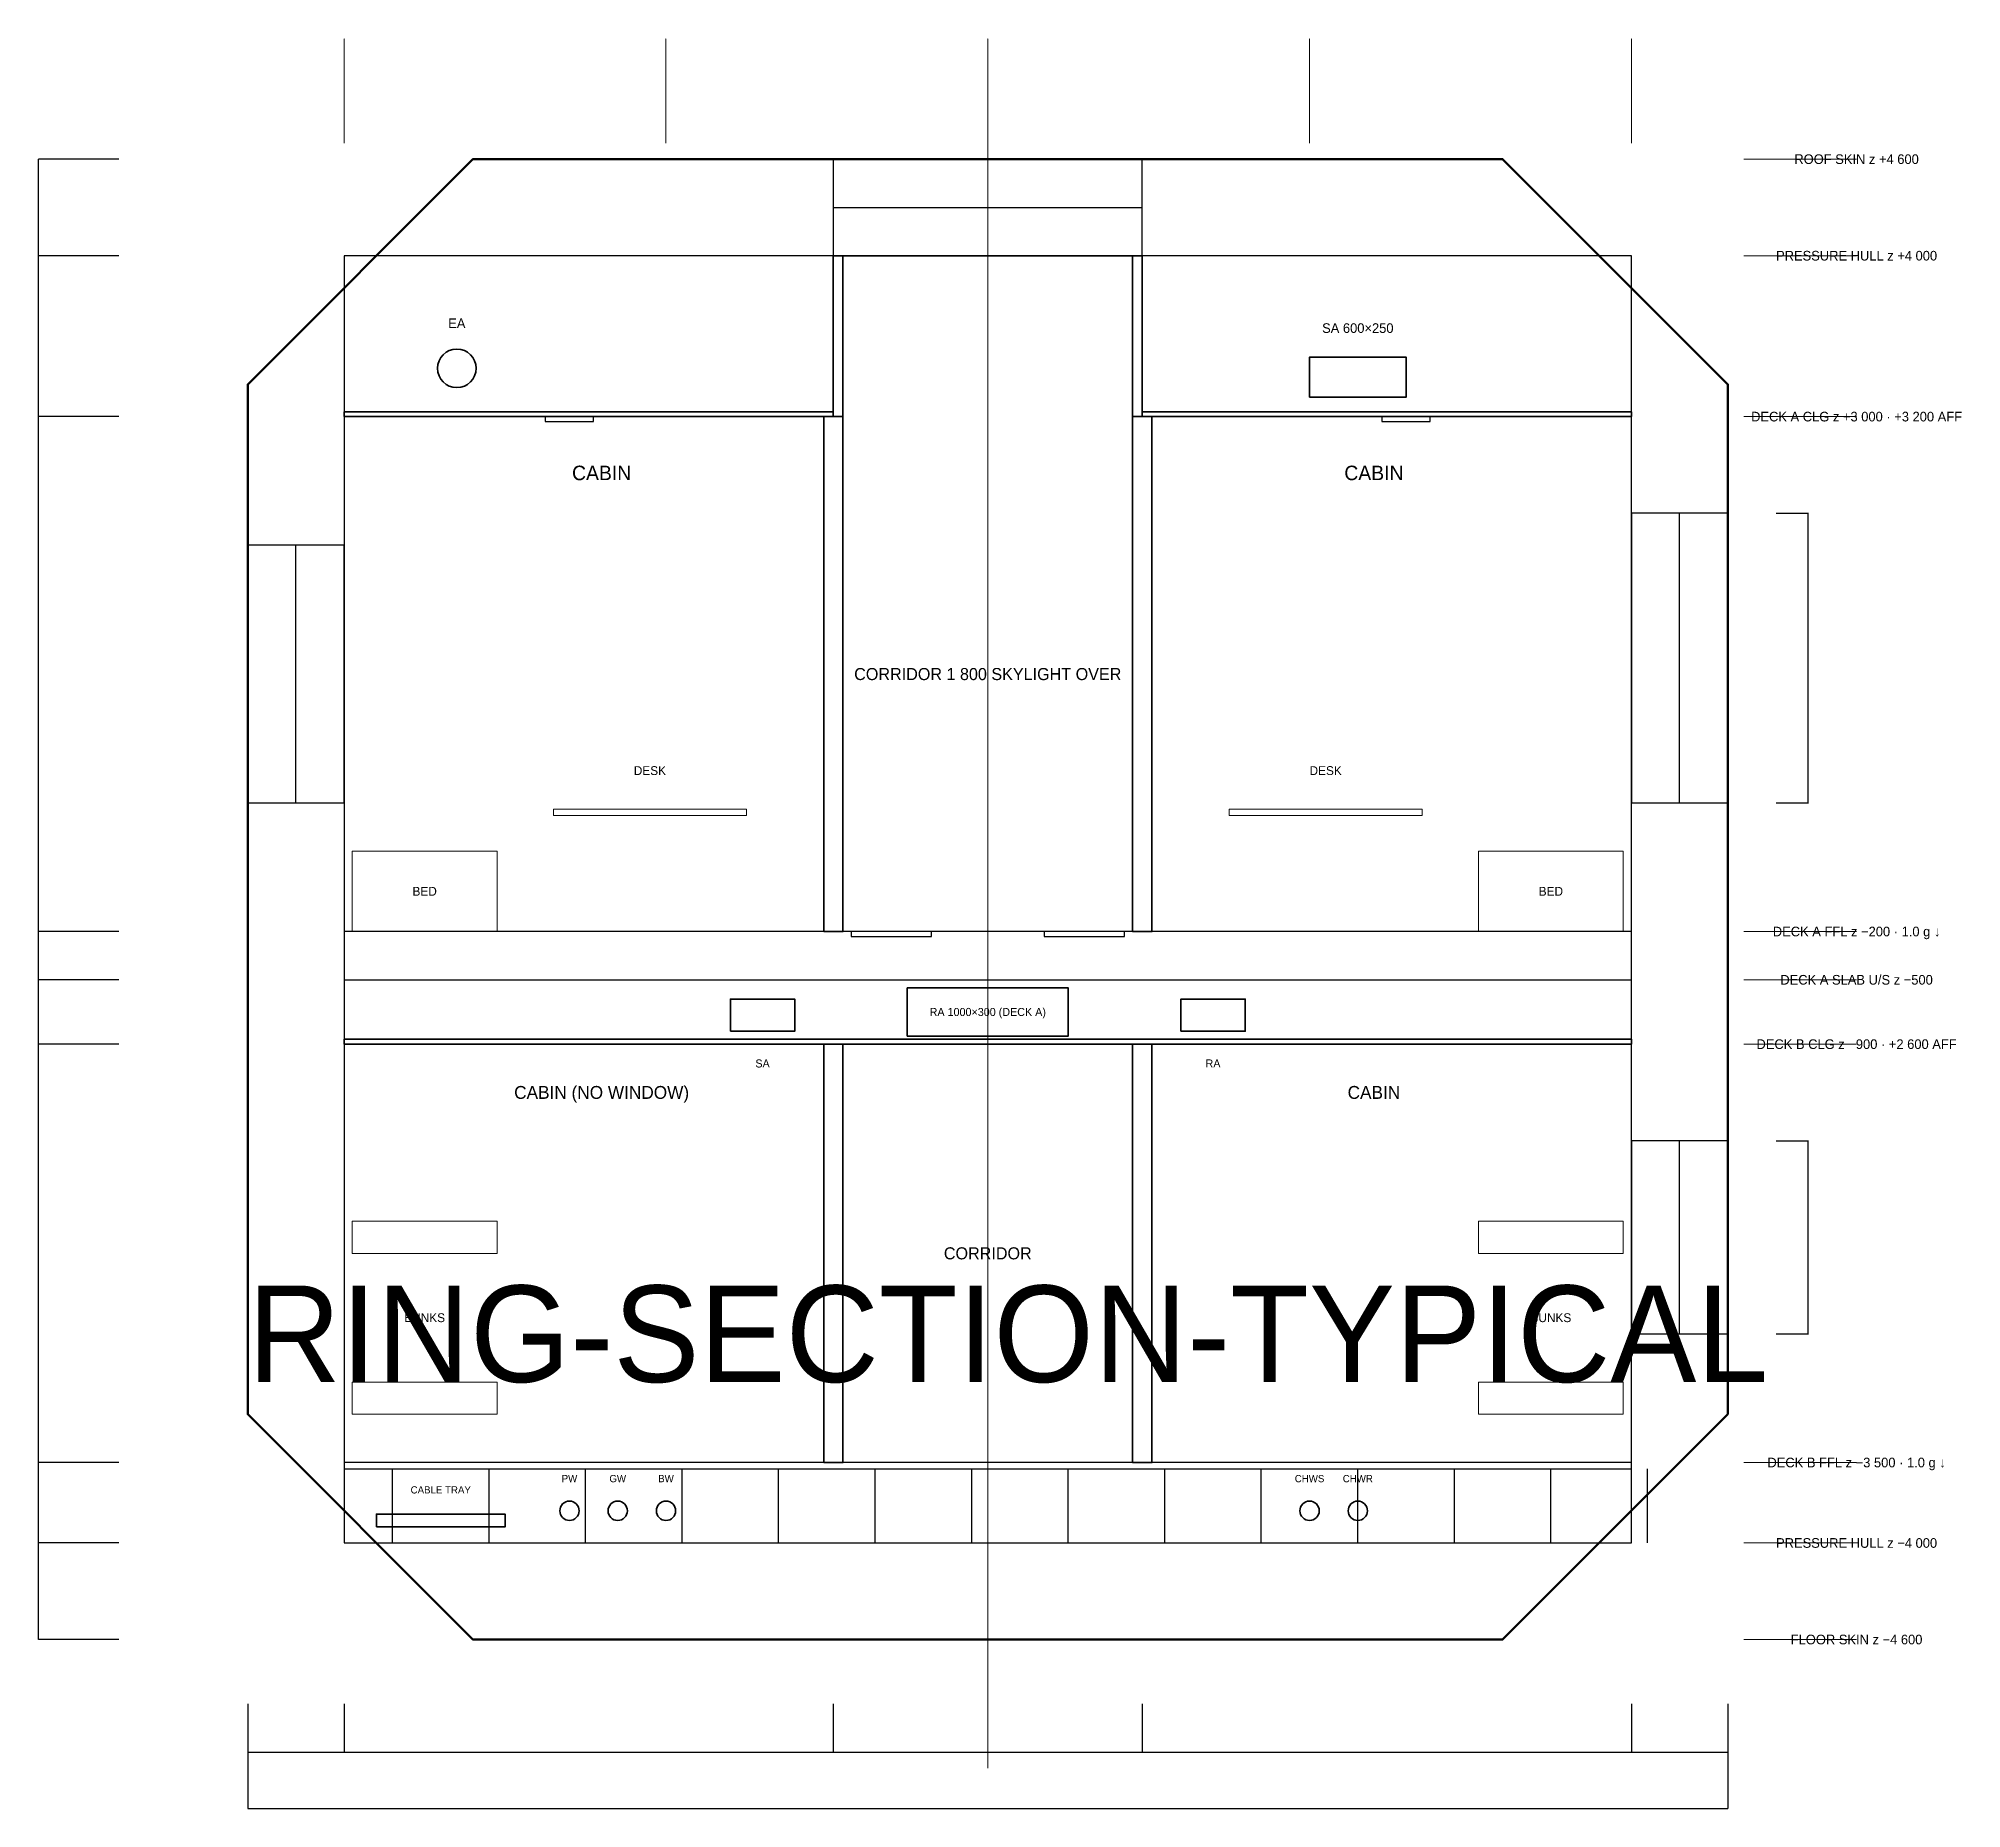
# Model space of a CAD drawing. Header units: millimetres. Extents: x -1300 to 44400, y -5650 to 5350.
# Drawn here: x -1300 to 10652, y -5650 to 5350 of the extents above; entities that cross this region are included whole.
import ezdxf
from ezdxf.enums import TextEntityAlignment as Align

# ---------------------------------------------------------------- set-up
doc = ezdxf.new("R2010")
doc.units = ezdxf.units.MM
doc.linetypes.add('CENTER', pattern=[5.08, 3.175, -0.635, 0.635, -0.635])
for name, color, linetype, lineweight in [('A-ANNO-DIMS', 2, 'CONTINUOUS', 18), ('A-ANNO-NOTE', 7, 'CONTINUOUS', 18), ('A-ANNO-TEXT', 7, 'CONTINUOUS', 25), ('A-CNTR', 9, 'CENTER', 13), ('A-FURN', 8, 'CONTINUOUS', 18), ('A-GLAZ', 5, 'CONTINUOUS', 25), ('A-GRID', 9, 'CENTER', 18), ('A-POCHE', 7, 'CONTINUOUS', 50), ('A-WALL', 7, 'CONTINUOUS', 35), ('E-POWR', 1, 'CONTINUOUS', 35), ('M-ANNO-TEXT', 7, 'CONTINUOUS', 25), ('M-DUCT-EXHS', 6, 'CONTINUOUS', 35), ('M-DUCT-RETN', 30, 'CONTINUOUS', 35), ('M-DUCT-SUPP', 5, 'CONTINUOUS', 35), ('M-HVAC-DIFF', 5, 'CONTINUOUS', 25), ('M-HVAC-GRIL', 30, 'CONTINUOUS', 25), ('P-PIPE', 4, 'CONTINUOUS', 35), ('S-STRC', 7, 'CONTINUOUS', 25)]:
    doc.layers.add(name, color=color, linetype=linetype, lineweight=lineweight)
doc.layers.add('A-VOID', color=7, linetype='CONTINUOUS')
doc.styles.add('OpenSansCondensed-Light', font='OpenSansCondensed-Light.ttf')
doc.dimstyles.new('EZDXF', dxfattribs={"dimtxt": 0.25, "dimasz": 0.175, "dimexe": 0.375, "dimexo": 0.125, "dimgap": 0.1, "dimtad": 1, "dimlfac": 100, "dimzin": 12, "dimdsep": 46, "dimtxsty": 'OpenSansCondensed-Light', "dimblk": 'ARCHTICK', "dimcen": 2.5, "dimazin": 3, "dimtfac": 0.5, "dimtmove": 2, "dimatfit": 3})

msp = doc.modelspace()

# ---------------------------------------------------------------- texts
at = {"layer": 'A-ANNO-NOTE'}
for s, height, p in [('DESK', 55, (2500, 800)), ('DESK', 55, (6700, 800)), ('BED', 55, (1100, 50)), ('BED', 55, (8100, 50)), ('BUNKS', 55, (1100, -2600)), ('BUNKS', 55, (8100, -2600)), ('PW', 45, (2000, -3600)), ('GW', 45, (2300, -3600)), ('BW', 45, (2600, -3600)), ('CHWS', 45, (6600, -3600)), ('CHWR', 45, (6900, -3600)), ('CABLE TRAY', 45, (1200, -3670))]:
    msp.add_text(s, height=height, dxfattribs=at).set_placement(p, align=Align.MIDDLE_CENTER)
at = {"layer": 'A-ANNO-TEXT'}
for s, height, p in [('ROOF SKIN z +4 600', 60, (10000, 4600)), ('PRESSURE HULL z +4 000', 60, (10000, 4000)), ('DECK A CLG z +3 000 · +3 200 AFF', 60, (10000, 3000)), ('CABIN', 90, (2200, 2650)), ('CABIN', 90, (7000, 2650)), ('CORRIDOR 1 800 SKYLIGHT OVER', 75, (4600, 1400)), ('DECK A FFL z −200 · 1.0 g ↓', 60, (10000, -200)), ('DECK A SLAB U/S z −500', 60, (10000, -500)), ('DECK B CLG z −900 · +2 600 AFF', 60, (10000, -900)), ('CABIN (NO WINDOW)', 80, (2200, -1200)), ('CABIN', 80, (7000, -1200)), ('CORRIDOR', 75, (4600, -2200)), ('DECK B FFL z −3 500 · 1.0 g ↓', 60, (10000, -3500)), ('PRESSURE HULL z −4 000', 60, (10000, -4000)), ('FLOOR SKIN z −4 600', 60, (10000, -4600))]:
    msp.add_text(s, height=height, dxfattribs=at).set_placement(p, align=Align.MIDDLE_CENTER)
msp.add_text('RING-SECTION-TYPICAL', height=600, dxfattribs=at).set_placement((0, -3000))
at = {"layer": 'M-ANNO-TEXT'}
for s, height, p in [('EA', 60, (1300, 3580)), ('SA 600×250', 60, (6900, 3550)), ('RA 1000×300 (DECK A)', 50, (4600, -700)), ('SA', 50, (3200, -1020)), ('RA', 50, (6000, -1020))]:
    msp.add_text(s, height=height, dxfattribs=at).set_placement(p, align=Align.MIDDLE_CENTER)

# ---------------------------------------------------------------- blocks, each defined once
blk = doc.blocks.new('_ARCHTICK')
at = {"color": 0, "linetype": 'BYBLOCK', "const_width": 0.15}
blk.add_lwpolyline([(-0.5, -0.5), (0.5, 0.5)], dxfattribs=at)

# ---------------------------------------------------------------- dimensions: what is measured, and where the dimension line sits
at = {"layer": 'A-ANNO-DIMS'}
for base, p1, p2 in [((-1300, 4000), (-800, 4000), (-800, 4600)), ((-1300, 3000), (-800, 3000), (-800, 4000)), ((-1300, -200), (-800, -200), (-800, 3000)), ((9700, 600), (9500, 600), (9500, 2400)), ((-1300, -500), (-800, -500), (-800, -200)), ((-1300, -900), (-800, -900), (-800, -500)), ((-1300, -3500), (-800, -3500), (-800, -900)), ((9700, -2700), (9500, -2700), (9500, -1500)), ((-1300, -4000), (-800, -4000), (-800, -3500)), ((-1300, -4600), (-800, -4600), (-800, -4000))]:
    msp.add_linear_dim(base=base, p1=p1, p2=p2, angle=90, dimstyle='EZDXF', dxfattribs=at).render()
for base, p1, p2 in [((0, -5300), (0, -5000), (600, -5000)), ((0, -5650), (0, -5000), (9200, -5000)), ((600, -5300), (600, -5000), (3640, -5000)), ((3640, -5300), (3640, -5000), (5560, -5000)), ((5560, -5300), (5560, -5000), (8600, -5000)), ((8600, -5300), (8600, -5000), (9200, -5000))]:
    msp.add_linear_dim(base=base, p1=p1, p2=p2, dimstyle='EZDXF', dxfattribs=at).render()

# ---------------------------------------------------------------- linework, layer by layer
at = {"layer": 'A-ANNO-DIMS'}
for p, q in [((9300, 4600), (10000, 4600)), ((9300, 4000), (10000, 4000)), ((9300, 3000), (10000, 3000)), ((9300, -200), (10000, -200)), ((9300, -500), (10000, -500)), ((9300, -900), (10000, -900)), ((9300, -3500), (10000, -3500)), ((9300, -4000), (10000, -4000)), ((9300, -4600), (10000, -4600))]:
    msp.add_line(p, q, dxfattribs=at)
at = {"layer": 'A-CNTR'}
msp.add_line((4600, -5400), (4600, 5200), dxfattribs=at)
at = {"layer": 'A-FURN'}
for points in [[(1900, 520), (3100, 520), (3100, 560), (1900, 560)], [(6100, 520), (7300, 520), (7300, 560), (6100, 560)], [(650, -200), (1550, -200), (1550, 300), (650, 300)], [(7650, -200), (8550, -200), (8550, 300), (7650, 300)], [(650, -2200), (1550, -2200), (1550, -2000), (650, -2000)], [(7650, -2200), (8550, -2200), (8550, -2000), (7650, -2000)], [(650, -3200), (1550, -3200), (1550, -3000), (650, -3000)], [(7650, -3200), (8550, -3200), (8550, -3000), (7650, -3000)]]:
    msp.add_lwpolyline(points, close=True, dxfattribs=at)
at = {"layer": 'A-GLAZ'}
for p, q in [((3640, 4300), (5560, 4300)), ((8900, 600), (8900, 2400)), ((300, 600), (300, 2200)), ((8900, -2700), (8900, -1500))]:
    msp.add_line(p, q, dxfattribs=at)
for points in [[(3640, 4000), (5560, 4000), (5560, 4600), (3640, 4600)], [(8600, 600), (9200, 600), (9200, 2400), (8600, 2400)], [(0, 600), (600, 600), (600, 2200), (0, 2200)], [(8600, -2700), (9200, -2700), (9200, -1500), (8600, -1500)]]:
    msp.add_lwpolyline(points, close=True, dxfattribs=at)
at = {"layer": 'A-GRID'}
for p, q in [((600, 4700), (600, 5350)), ((2600, 4700), (2600, 5350)), ((4600, 4700), (4600, 5350)), ((6600, 4700), (6600, 5350)), ((8600, 4700), (8600, 5350))]:
    msp.add_line(p, q, dxfattribs=at)
at = {"layer": 'A-POCHE'}
msp.add_lwpolyline([(9200, -3200), (9200, 3200), (7800, 4600), (1400, 4600), (0, 3200), (0, -3200), (1400, -4600), (7800, -4600)], close=True, dxfattribs=at)
at = {"layer": 'A-VOID'}
msp.add_lwpolyline([(600, -4000), (8600, -4000), (8600, 4000), (600, 4000)], close=True, dxfattribs=at)
at = {"layer": 'A-WALL'}
for points in [[(3640, 3000), (3700, 3000), (3700, 4000), (3640, 4000)], [(5500, 3000), (5560, 3000), (5560, 4000), (5500, 4000)], [(600, 3000), (3640, 3000), (3640, 3030), (600, 3030)], [(3580, -200), (3700, -200), (3700, 3000), (3580, 3000)], [(5500, -200), (5620, -200), (5620, 3000), (5500, 3000)], [(5560, 3000), (8600, 3000), (8600, 3030), (5560, 3030)], [(600, -900), (8600, -900), (8600, -870), (600, -870)], [(3580, -3500), (3700, -3500), (3700, -900), (3580, -900)], [(5500, -3500), (5620, -3500), (5620, -900), (5500, -900)]]:
    msp.add_lwpolyline(points, close=True, dxfattribs=at)
at = {"layer": 'E-POWR'}
msp.add_lwpolyline([(800, -3900), (1600, -3900), (1600, -3820), (800, -3820)], close=True, dxfattribs=at)
at = {"layer": 'M-DUCT-EXHS'}
msp.add_circle((1300, 3300), 120, dxfattribs=at)
at = {"layer": 'M-DUCT-RETN'}
for points in [[(4100, -850), (5100, -850), (5100, -550), (4100, -550)], [(5800, -820), (6200, -820), (6200, -620), (5800, -620)]]:
    msp.add_lwpolyline(points, close=True, dxfattribs=at)
at = {"layer": 'M-DUCT-SUPP'}
for points in [[(6600, 3120), (7200, 3120), (7200, 3370), (6600, 3370)], [(3000, -820), (3400, -820), (3400, -620), (3000, -620)]]:
    msp.add_lwpolyline(points, close=True, dxfattribs=at)
at = {"layer": 'M-HVAC-DIFF'}
for points in [[(1850, 2970), (2150, 2970), (2150, 3000), (1850, 3000)], [(7050, 2970), (7350, 2970), (7350, 3000), (7050, 3000)]]:
    msp.add_lwpolyline(points, close=True, dxfattribs=at)
at = {"layer": 'M-HVAC-GRIL'}
for points in [[(3750, -230), (4250, -230), (4250, -200), (3750, -200)], [(4950, -230), (5450, -230), (5450, -200), (4950, -200)]]:
    msp.add_lwpolyline(points, close=True, dxfattribs=at)
at = {"layer": 'P-PIPE'}
for centre in [(2000, -3800), (2300, -3800), (2600, -3800), (6600, -3800), (6900, -3800)]:
    msp.add_circle(centre, 60, dxfattribs=at)
at = {"layer": 'S-STRC'}
for p, q in [((900, -4000), (900, -3540)), ((1500, -4000), (1500, -3540)), ((2100, -4000), (2100, -3540)), ((2700, -4000), (2700, -3540)), ((3300, -4000), (3300, -3540)), ((3900, -4000), (3900, -3540)), ((4500, -4000), (4500, -3540)), ((5100, -4000), (5100, -3540)), ((5700, -4000), (5700, -3540)), ((6300, -4000), (6300, -3540)), ((6900, -4000), (6900, -3540)), ((7500, -4000), (7500, -3540)), ((8100, -4000), (8100, -3540)), ((8700, -4000), (8700, -3540))]:
    msp.add_line(p, q, dxfattribs=at)
for points in [[(600, -500), (8600, -500), (8600, -200), (600, -200)], [(600, -3540), (8600, -3540), (8600, -3500), (600, -3500)]]:
    msp.add_lwpolyline(points, close=True, dxfattribs=at)

msp.set_redraw_order([(e.dxf.handle, doc.entitydb.next_handle()) for e in msp.query("TEXT MTEXT ATTDEF DIMENSION ARC_DIMENSION")])  # texts and dimensions are drawn at this point

doc.saveas('drawing.dxf')
